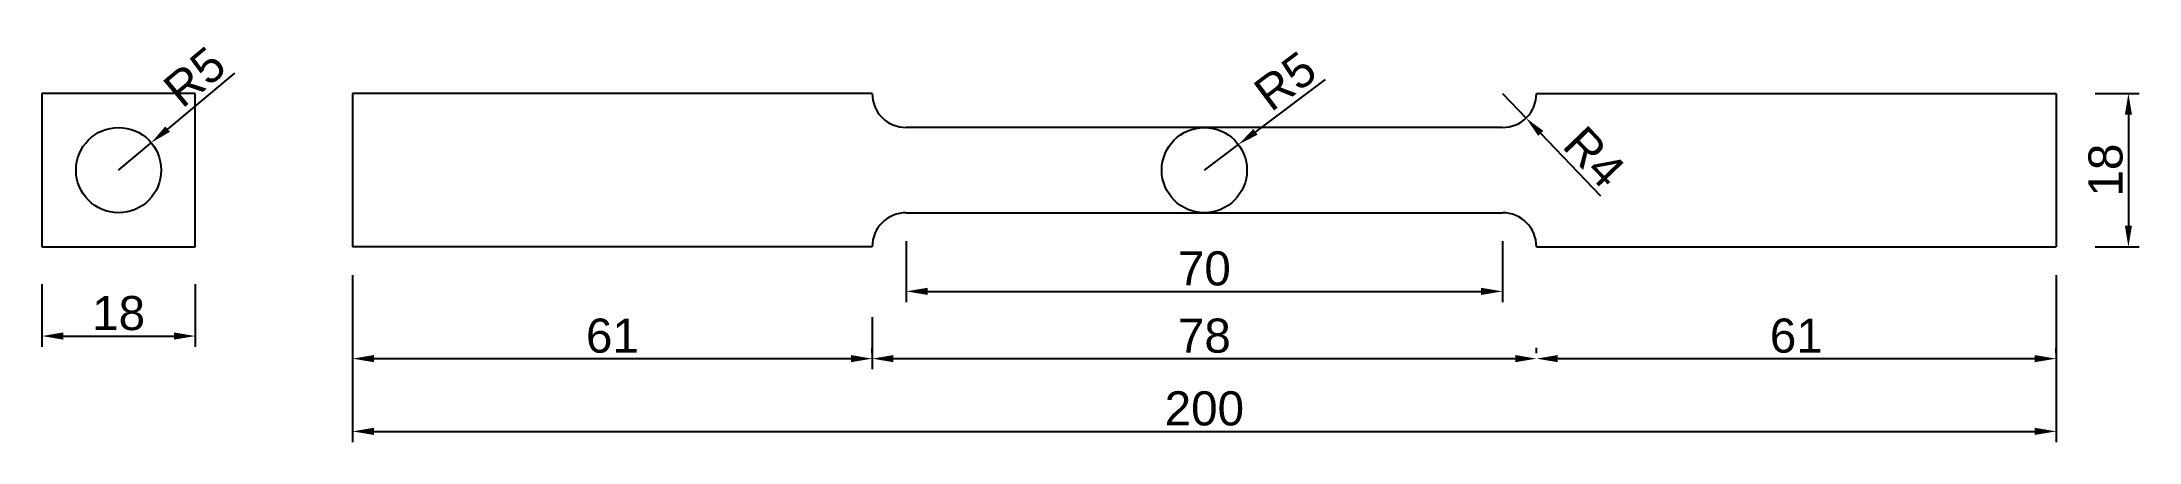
# Model space of a CAD drawing. Header units: millimetres. Extents: x 3071 to 17740, y -10095 to 4997.
# Drawn here: x 8612.6 to 8858.8, y 2605.7 to 2652.7 of the extents above; entities that cross this region are included whole.
import ezdxf

# ---------------------------------------------------------------- set-up
doc = ezdxf.new("R2010")
doc.units = ezdxf.units.MM
doc.styles.get("Standard").update_dxf_attribs({"font": 'arial.ttf'})
doc.dimstyles.new('ISO-25-old', dxfattribs={"dimtxt": 4, "dimasz": 2.5, "dimexe": 1.25, "dimexo": 0.625, "dimtad": 1, "dimtxsty": 'Standard', "dimcen": 2.5, "dimadec": 0, "dimazin": 0, "dimtfac": 1, "dimtmove": 0, "dimatfit": 3, "dimfxl": 1, "dimarcsym": 0})

msp = doc.modelspace()

# ---------------------------------------------------------------- blocks, each defined once
blk = doc.blocks.new('*D25')
at = {"color": 0, "lineweight": -2, "transparency": 16777216}
for p, q in [((8649.07, 2620.38), (8649.07, 2614.27)), ((8710.07, 2620.38), (8710.07, 2614.27)), ((8651.57, 2615.52), (8707.57, 2615.52))]:
    blk.add_line(p, q, dxfattribs=at)
at = {"color": 0, "transparency": 16777216}
for points in [[(8651.57, 2615.94), (8651.57, 2615.1), (8649.07, 2615.52)], [(8707.57, 2615.94), (8707.57, 2615.1), (8710.07, 2615.52)]]:
    blk.add_solid(points, dxfattribs=at)
at = {"layer": 'Defpoints', "color": 0, "transparency": 16777216}
for p in [(8649.07, 2621.01), (8710.07, 2621.01), (8710.07, 2615.52)]:
    blk.add_point(p, dxfattribs=at)
at = {"color": 0, "transparency": 16777216, "insert": (8679.57, 2618.19), "char_height": 4, "attachment_point": 5}
blk.add_mtext('61', dxfattribs=at)
blk = doc.blocks.new('*D26')
at = {"color": 0, "lineweight": -2, "transparency": 16777216}
for p, q in [((8710.07, 2616.15), (8710.07, 2616.77)), ((8712.57, 2615.52), (8785.57, 2615.52)), ((8788.07, 2616.15), (8788.07, 2616.77))]:
    blk.add_line(p, q, dxfattribs=at)
at = {"color": 0, "transparency": 16777216}
for points in [[(8712.57, 2615.94), (8712.57, 2615.1), (8710.07, 2615.52)], [(8785.57, 2615.94), (8785.57, 2615.1), (8788.07, 2615.52)]]:
    blk.add_solid(points, dxfattribs=at)
at = {"layer": 'Defpoints', "color": 0, "transparency": 16777216}
for p in [(8710.07, 2615.52), (8788.07, 2615.52), (8788.07, 2615.52)]:
    blk.add_point(p, dxfattribs=at)
at = {"color": 0, "transparency": 16777216, "insert": (8749.07, 2618.19), "char_height": 4, "attachment_point": 5}
blk.add_mtext('78', dxfattribs=at)
blk = doc.blocks.new('*D27')
at = {"color": 0, "lineweight": -2, "transparency": 16777216}
for p, q in [((8788.07, 2616.15), (8788.07, 2616.77)), ((8790.57, 2615.52), (8846.57, 2615.52)), ((8849.07, 2616.15), (8849.07, 2616.77))]:
    blk.add_line(p, q, dxfattribs=at)
at = {"color": 0, "transparency": 16777216}
for points in [[(8790.57, 2615.94), (8790.57, 2615.1), (8788.07, 2615.52)], [(8846.57, 2615.94), (8846.57, 2615.1), (8849.07, 2615.52)]]:
    blk.add_solid(points, dxfattribs=at)
at = {"layer": 'Defpoints', "color": 0, "transparency": 16777216}
for p in [(8788.07, 2615.52), (8849.07, 2615.52), (8849.07, 2615.52)]:
    blk.add_point(p, dxfattribs=at)
at = {"color": 0, "transparency": 16777216, "insert": (8818.57, 2618.19), "char_height": 4, "attachment_point": 5}
blk.add_mtext('61', dxfattribs=at)
blk = doc.blocks.new('*D39')
at = {"color": 0, "lineweight": -2, "transparency": 16777216}
for p, q in [((8649.07, 2625.3), (8649.07, 2605.74)), ((8849.07, 2625.3), (8849.07, 2605.74)), ((8651.57, 2606.99), (8846.57, 2606.99))]:
    blk.add_line(p, q, dxfattribs=at)
at = {"color": 0, "transparency": 16777216}
for points in [[(8651.57, 2607.41), (8651.57, 2606.57), (8649.07, 2606.99)], [(8846.57, 2607.41), (8846.57, 2606.57), (8849.07, 2606.99)]]:
    blk.add_solid(points, dxfattribs=at)
at = {"layer": 'Defpoints', "color": 0, "transparency": 16777216}
for p in [(8649.07, 2625.93), (8849.07, 2625.93), (8849.07, 2606.99)]:
    blk.add_point(p, dxfattribs=at)
at = {"color": 0, "transparency": 16777216, "insert": (8749.07, 2609.66), "char_height": 4, "attachment_point": 5}
blk.add_mtext('200', dxfattribs=at)
blk = doc.blocks.new('*D40')
at = {"color": 0, "lineweight": -2, "transparency": 16777216}
for p, q in [((8714.07, 2629.3), (8714.07, 2622.16)), ((8784.07, 2629.3), (8784.07, 2622.16)), ((8716.57, 2623.41), (8781.57, 2623.41))]:
    blk.add_line(p, q, dxfattribs=at)
at = {"color": 0, "transparency": 16777216}
for points in [[(8716.57, 2623.83), (8716.57, 2622.99), (8714.07, 2623.41)], [(8781.57, 2623.83), (8781.57, 2622.99), (8784.07, 2623.41)]]:
    blk.add_solid(points, dxfattribs=at)
at = {"layer": 'Defpoints', "color": 0, "transparency": 16777216}
for p in [(8714.07, 2629.93), (8784.07, 2629.93), (8784.07, 2623.41)]:
    blk.add_point(p, dxfattribs=at)
at = {"color": 0, "transparency": 16777216, "insert": (8749.07, 2626.08), "char_height": 4, "attachment_point": 5}
blk.add_mtext('70', dxfattribs=at)
blk = doc.blocks.new('*D42')
at = {"color": 0, "lineweight": -2, "transparency": 16777216}
for p, q in [((8853.65, 2646.63), (8858.82, 2646.63)), ((8857.57, 2644.13), (8857.57, 2631.13)), ((8853.65, 2628.63), (8858.82, 2628.63))]:
    blk.add_line(p, q, dxfattribs=at)
at = {"color": 0, "transparency": 16777216}
for points in [[(8857.15, 2644.13), (8857.98, 2644.13), (8857.57, 2646.63)], [(8857.15, 2631.13), (8857.98, 2631.13), (8857.57, 2628.63)]]:
    blk.add_solid(points, dxfattribs=at)
at = {"layer": 'Defpoints', "color": 0, "transparency": 16777216}
for p in [(8853.02, 2646.63), (8853.02, 2628.63), (8857.57, 2628.63)]:
    blk.add_point(p, dxfattribs=at)
at = {"color": 0, "transparency": 16777216, "insert": (8854.9, 2637.63), "char_height": 4, "attachment_point": 5, "rotation": 90}
blk.add_mtext('18', dxfattribs=at)
blk = doc.blocks.new('*D43')
at = {"color": 0, "lineweight": -2, "transparency": 16777216}
for p, q in [((8784.07, 2646.63), (8786.84, 2643.74)), ((8795.62, 2634.59), (8788.57, 2641.94))]:
    blk.add_line(p, q, dxfattribs=at)
at = {"color": 0, "transparency": 16777216}
blk.add_solid([(8788.87, 2642.23), (8788.27, 2641.65), (8786.84, 2643.74)], dxfattribs=at)
at = {"layer": 'Defpoints', "color": 0, "transparency": 16777216}
for p in [(8784.07, 2646.63), (8786.84, 2643.74)]:
    blk.add_point(p, dxfattribs=at)
at = {"color": 0, "transparency": 16777216, "insert": (8794.85, 2639.18), "char_height": 4, "attachment_point": 5, "rotation": 313.8096}
blk.add_mtext('R4', dxfattribs=at)
blk = doc.blocks.new('*D44')
at = {"color": 0, "lineweight": -2, "transparency": 16777216}
for p, q in [((8612.59, 2624.26), (8612.59, 2616.92)), ((8630.59, 2624.26), (8630.59, 2616.92)), ((8615.09, 2618.17), (8628.09, 2618.17))]:
    blk.add_line(p, q, dxfattribs=at)
at = {"color": 0, "transparency": 16777216}
for points in [[(8615.09, 2618.59), (8615.09, 2617.75), (8612.59, 2618.17)], [(8628.09, 2618.59), (8628.09, 2617.75), (8630.59, 2618.17)]]:
    blk.add_solid(points, dxfattribs=at)
at = {"layer": 'Defpoints', "color": 0, "transparency": 16777216}
for p in [(8612.59, 2624.89), (8630.59, 2624.89), (8630.59, 2618.17)]:
    blk.add_point(p, dxfattribs=at)
at = {"color": 0, "transparency": 16777216, "insert": (8621.59, 2620.84), "char_height": 4, "attachment_point": 5}
blk.add_mtext('18', dxfattribs=at)
blk = doc.blocks.new('*D268')
at = {"color": 0, "lineweight": -2, "transparency": 16777216}
for p, q in [((8635.19, 2649.01), (8627.34, 2642.44)), ((8621.59, 2637.63), (8625.42, 2640.84))]:
    blk.add_line(p, q, dxfattribs=at)
at = {"color": 0, "transparency": 16777216}
blk.add_solid([(8627.07, 2642.76), (8627.61, 2642.12), (8625.42, 2640.84)], dxfattribs=at)
at = {"layer": 'Defpoints', "color": 0, "transparency": 16777216}
for p in [(8625.42, 2640.84), (8621.59, 2637.63)]:
    blk.add_point(p, dxfattribs=at)
at = {"color": 0, "transparency": 16777216, "insert": (8630.52, 2648.57), "char_height": 4, "attachment_point": 5, "rotation": 39.9103}
blk.add_mtext('R5', dxfattribs=at)
blk = doc.blocks.new('*D269')
at = {"color": 0, "lineweight": -2, "transparency": 16777216}
for p, q in [((8763.26, 2648.26), (8755.07, 2642.13)), ((8749.07, 2637.63), (8753.07, 2640.63))]:
    blk.add_line(p, q, dxfattribs=at)
at = {"color": 0, "transparency": 16777216}
blk.add_solid([(8754.82, 2642.46), (8755.32, 2641.79), (8753.07, 2640.63)], dxfattribs=at)
at = {"layer": 'Defpoints', "color": 0, "transparency": 16777216}
for p in [(8753.07, 2640.63), (8749.07, 2637.63)]:
    blk.add_point(p, dxfattribs=at)
at = {"color": 0, "transparency": 16777216, "insert": (8758.57, 2648.07), "char_height": 4, "attachment_point": 5, "rotation": 36.821}
blk.add_mtext('R5', dxfattribs=at)

# ---------------------------------------------------------------- dimensions: what is measured, and where the dimension line sits
for center, mpoint, picture, middle in [((8621.588, 2637.631), (8625.423, 2640.839), '*D268', (8630.517, 2648.566)), ((8749.068, 2637.631), (8753.07, 2640.627), '*D269', (8758.573, 2648.069)), ((8784.068, 2646.631), (8786.837, 2643.744), '*D43', (8794.852, 2639.181))]:
    dim = msp.add_radius_dim(center=center, mpoint=mpoint, dimstyle='ISO-25-old')
    dim.commit()
    dim.dimension.update_dxf_attribs({"geometry": picture, "text_midpoint": middle})
for p1, p2, distance, picture, middle in [((8853.025, 2646.631), (8853.025, 2628.631), 4.541, '*D42', (8854.898, 2637.631)), ((8714.068, 2629.926), (8784.068, 2629.926), -6.517, '*D40', (8749.068, 2626.076)), ((8612.588, 2624.885), (8630.588, 2624.885), -6.716, '*D44', (8621.588, 2620.836)), ((8649.068, 2625.926), (8849.068, 2625.926), -18.936, '*D39', (8749.068, 2609.657)), ((8649.068, 2621.007), (8710.068, 2621.007), -5.487, '*D25', (8679.568, 2618.187)), ((8710.068, 2615.52), (8788.068, 2615.52), 0, '*D26', (8749.068, 2618.187)), ((8788.068, 2615.52), (8849.068, 2615.52), 0, '*D27', (8818.568, 2618.187))]:
    dim = msp.add_aligned_dim(p1=p1, p2=p2, distance=distance, dimstyle='ISO-25-old')
    dim.commit()
    dim.dimension.update_dxf_attribs({"geometry": picture, "text_midpoint": middle})

# ---------------------------------------------------------------- linework, layer by layer
for p, q in [((8612.588, 2646.631), (8612.588, 2628.631)), ((8630.588, 2646.631), (8612.588, 2646.631)), ((8630.588, 2628.631), (8630.588, 2646.631)), ((8710.068, 2646.631), (8649.068, 2646.631)), ((8649.068, 2646.631), (8649.068, 2628.631)), ((8788.068, 2646.631), (8849.068, 2646.631)), ((8849.068, 2646.631), (8849.068, 2628.631)), ((8724.068, 2642.631), (8714.068, 2642.631)), ((8774.068, 2642.631), (8724.068, 2642.631)), ((8784.068, 2642.631), (8774.068, 2642.631)), ((8714.068, 2632.631), (8724.068, 2632.631)), ((8724.068, 2632.631), (8774.068, 2632.631)), ((8774.068, 2632.631), (8784.068, 2632.631)), ((8612.588, 2628.631), (8630.588, 2628.631)), ((8710.068, 2628.631), (8649.068, 2628.631)), ((8788.068, 2628.631), (8849.068, 2628.631))]:
    msp.add_line(p, q)
for centre in [(8621.588, 2637.631), (8749.068, 2637.631)]:
    msp.add_circle(centre, 5)
for centre, start, end in [((8714.068, 2646.631), 180, 270), ((8784.068, 2646.631), 270, 0), ((8714.068, 2628.631), 90, 180), ((8784.068, 2628.631), 0, 90)]:
    msp.add_arc(centre, 4, start, end)

msp.set_redraw_order([(e.dxf.handle, doc.entitydb.next_handle()) for e in msp.query("TEXT MTEXT ATTDEF DIMENSION ARC_DIMENSION")])  # texts and dimensions are drawn at this point

doc.saveas('drawing.dxf')
